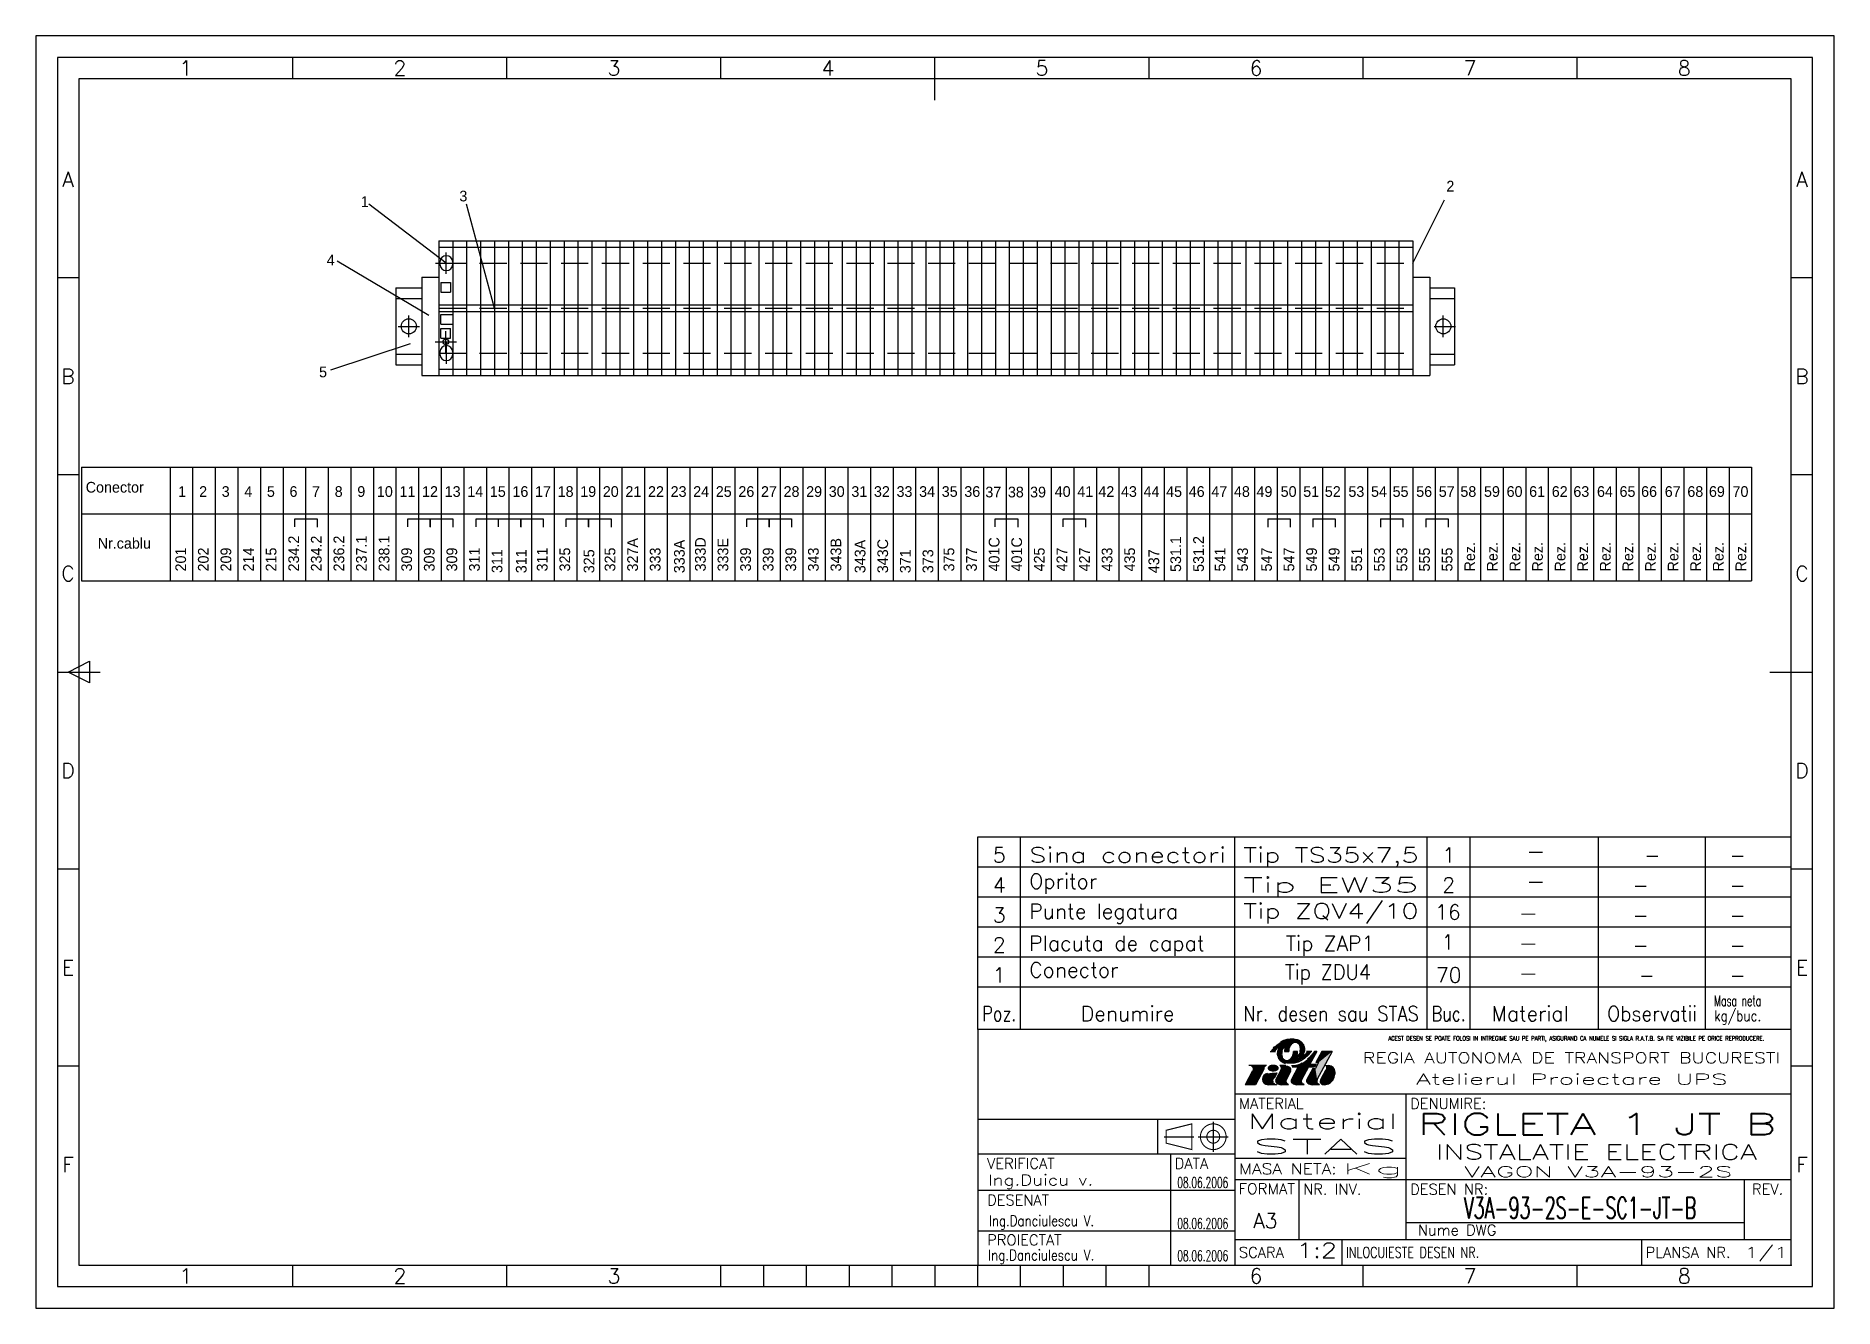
# Model space of a CAD drawing. Header units: millimetres. Extents: x 56 to 476, y 12 to 309.
import ezdxf
from ezdxf.enums import TextEntityAlignment as Align

# ---------------------------------------------------------------- set-up
doc = ezdxf.new("R2010")
doc.units = ezdxf.units.MM
doc.linetypes.add('DASHED2', pattern=[9.525, 6.35, -3.175])
doc.layers.add('LIN_GR', color=3, linetype='Continuous')
doc.layers.add('LIN_SUB', color=7, linetype='Continuous')
doc.styles.add('ISO', font='SIMPLEX.SHX')
doc.styles.add('ISOCP', font='SIMPLEX.SHX')
doc.styles.add('ROMANC', font='romanc')

msp = doc.modelspace()

# ---------------------------------------------------------------- texts
at = {"color": 50}
for s, style, p in [('1', 'ISOCP', (91.09, 301.16)), ('2', 'ISO', (141.09, 301.16)), ('3', 'ISO', (191.09, 301.16)), ('4', 'ISO', (241.09, 301.16)), ('5', 'ISO', (291.09, 301.16)), ('6', 'ISO', (341.09, 301.16)), ('7', 'ISO', (391.09, 301.16)), ('8', 'ISO', (441.09, 301.16)), ('A', 'ISO', (63.59, 275.16)), ('A', 'ISO', (468.59, 275.16)), ('B', 'ISO', (63.59, 229.16)), ('B', 'ISO', (468.59, 229.16)), ('C', 'ISO', (63.59, 183.16)), ('C', 'ISO', (468.59, 183.16)), ('D', 'ISO', (63.59, 137.16)), ('D', 'ISO', (468.59, 137.16)), ('E', 'ISO', (63.59, 91.16)), ('E', 'ISO', (468.59, 91.16)), ('F', 'ISO', (63.59, 45.16)), ('F', 'ISO', (468.59, 45.16)), ('1', 'ISOCP', (91.09, 19.16)), ('2', 'ISO', (141.09, 19.16)), ('3', 'ISO', (191.09, 19.16)), ('6', 'ISO', (341.09, 19.16)), ('7', 'ISO', (391.09, 19.16)), ('8', 'ISO', (441.09, 19.16))]:
    msp.add_text(s, height=3.5, dxfattribs=dict(at, style=style)).set_placement(p, align=Align.MIDDLE)
at = {"color": 1}
for s, p in [('2', (385.54, 272.35)), ('1', (131.97, 268.73)), ('3', (154.99, 270.04)), ('4', (124.01, 255.09)), ('5', (122.22, 228.97))]:
    msp.add_text(s, height=2.5, dxfattribs=at).set_placement(p)
at = {"color": 2}
for s, p in [('Conector', (67.72, 202.05)), ('1', (89.32, 201.05)), ('2', (94.21, 201.05)), ('3', (99.48, 201.05)), ('4', (104.76, 201.05)), ('5', (110.04, 201.05)), ('6', (115.32, 201.05)), ('7', (120.59, 201.05)), ('8', (125.87, 201.05)), ('9', (131.15, 201.05)), ('10', (135.73, 201.05)), ('11', (141.01, 201.05)), ('12', (146.28, 201.05)), ('13', (151.56, 201.05)), ('14', (156.84, 201.05)), ('15', (162.12, 201.05)), ('16', (167.39, 201.05)), ('17', (172.67, 201.05)), ('18', (177.95, 201.05)), ('19', (183.23, 201.05)), ('20', (188.5, 201.05)), ('21', (193.78, 201.05)), ('22', (199.06, 201.05)), ('23', (204.34, 201.05)), ('24', (209.61, 201.05)), ('25', (214.89, 201.05)), ('26', (220.17, 201.05)), ('27', (225.45, 201.05)), ('28', (230.72, 201.05)), ('29', (236, 201.05)), ('30', (241.28, 201.05)), ('31', (246.56, 201.05)), ('32', (251.83, 201.05)), ('33', (257.11, 201.05)), ('34', (262.39, 201.05)), ('35', (267.67, 201.05)), ('36', (272.94, 201.05)), ('37', (277.85, 200.93)), ('38', (283.12, 200.93)), ('39', (288.3, 200.93)), ('40', (294.05, 201.05)), ('41', (299.33, 201.05)), ('42', (304.25, 201.05)), ('43', (309.53, 201.05)), ('44', (314.81, 201.05)), ('45', (320.08, 201.05)), ('46', (325.36, 201.05)), ('47', (330.64, 201.05)), ('48', (335.92, 201.05)), ('49', (341.19, 201.05)), ('50', (346.83, 201.05)), ('51', (352.11, 201.05)), ('52', (357.15, 201.05)), ('53', (362.66, 201.05)), ('54', (367.94, 201.05)), ('55', (372.98, 201.05)), ('56', (378.5, 201.05)), ('57', (383.77, 201.05)), ('58', (388.81, 201.05)), ('59', (394.33, 201.05)), ('60', (399.61, 201.05)), ('61', (404.88, 201.05)), ('62', (410.16, 201.05)), ('63', (415.2, 201.05)), ('64', (420.72, 201.05)), ('65', (425.99, 201.05)), ('66', (431.03, 201.05)), ('67', (436.55, 201.05)), ('68', (441.83, 201.05)), ('69', (446.87, 201.05)), ('70', (452.38, 201.05)), ('Nr.cablu', (70.51, 188.97))]:
    msp.add_text(s, height=2.5, dxfattribs=at).set_placement(p)
for s, p in [('201', (91.15, 183.64)), ('202', (96.43, 183.64)), ('209', (101.71, 183.64)), ('214', (106.99, 183.64)), ('215', (112.26, 183.64)), ('234.2', (117.54, 183.64)), ('234.2', (122.82, 183.64)), ('236.2', (128.1, 183.64)), ('237.1', (133.37, 183.64)), ('238.1', (138.65, 183.64)), ('309', (143.93, 183.64)), ('309', (149.21, 183.64)), ('309', (154.48, 183.64)), ('311', (159.76, 183.64)), ('311', (175.59, 183.64)), ('325', (180.87, 183.64)), ('325', (191.43, 183.64)), ('327A', (196.7, 183.64)), ('333', (201.98, 183.64)), ('333A', (207.63, 183.23)), ('333D', (212.54, 183.64)), ('333E', (217.81, 183.64)), ('339', (223.09, 183.64)), ('339', (228.37, 183.64)), ('339', (233.65, 183.64)), ('343', (238.93, 183.64)), ('343B', (244.2, 183.64)), ('343A', (249.85, 183.23)), ('343C', (255.13, 183.23)), ('375', (270.59, 183.64)), ('377', (275.87, 183.64)), ('401C', (281.15, 183.64)), ('401C', (286.42, 183.64)), ('425', (291.7, 183.64)), ('427', (296.98, 183.64)), ('427', (302.26, 183.64)), ('433', (307.53, 183.64)), ('435', (312.81, 183.64)), ('531.1', (323.57, 183.52)), ('531.2', (328.9, 183.53)), ('541', (333.92, 183.64)), ('543', (339.2, 183.64)), ('547', (344.78, 183.64)), ('547', (350.02, 183.64)), ('549', (355.3, 183.64)), ('549', (360.57, 183.64)), ('551', (365.85, 183.64)), ('553', (371.13, 183.64)), ('553', (376.41, 183.64)), ('555', (381.68, 183.64)), ('555', (386.96, 183.64)), ('Rez.', (392.24, 183.64)), ('Rez.', (397.52, 183.64)), ('Rez.', (402.79, 183.64)), ('Rez.', (408.07, 183.64)), ('Rez.', (413.35, 183.64)), ('Rez.', (418.63, 183.64)), ('Rez.', (423.9, 183.64)), ('Rez.', (429.18, 183.64)), ('Rez.', (434.46, 183.64)), ('Rez.', (439.74, 183.64)), ('Rez.', (445.01, 183.64)), ('Rez.', (450.29, 183.64)), ('Rez.', (455.57, 183.64)), ('311', (165.04, 183.27)), ('311', (170.69, 183.23)), ('325', (186.52, 183.23)), ('371', (260.41, 183.23)), ('373', (265.69, 183.23)), ('437', (318.46, 183.23))]:
    msp.add_text(s, height=2.5, rotation=90, dxfattribs=at).set_placement(p)
at = {"layer": 'LIN_GR', "color": 3, "style": 'ISOCP'}
for s, p in [('5', (281.09, 115.66)), ('4', (281.09, 108.66)), ('3', (281.09, 101.66)), ('2', (281.09, 94.66)), ('1', (281.09, 87.66))]:
    msp.add_text(s, height=3.5, dxfattribs=at).set_placement(p, align=Align.CENTER)
at = {"layer": 'LIN_SUB', "color": 2, "style": 'ISOCP'}
for s, height, width, p, p2 in [('Sina conectori', 3.5, 1.226667, (288.09, 115.66), (334.09, 115.66)), ('Tip TS35x7,5', 3.5, 1.211823, (338.09, 115.66), (379.09, 115.66)), ('   -   ', 3.5, 0.942857, (395.09, 116.56), (417.09, 116.56)), ('Tip EW35', 3.5, 1.744681, (338.09, 108.66), (379.09, 108.66)), ('   -   ', 3.5, 0.942857, (395.09, 109.56), (417.09, 109.56)), ('Tip ZQV4/10', 3.5, 1.242424, (338.09, 102.61), (379.09, 102.61)), ('   -   ', 2.5, 1.32, (393.31, 102.52), (415.31, 102.52)), ('   -   ', 2.5, 1.32, (393.31, 95.52), (415.31, 95.52)), ('   -   ', 2.5, 1.32, (393.31, 88.52), (415.31, 88.52)), ('Masa neta', 2.5, 0.573913, (448.09, 82.16), (459.09, 82.16)), ('Poz.', 3.5, 0.813559, (277.09, 78.66), (285.09, 78.66)), ('Nr. desen sau STAS', 3.5, 0.763975, (338.09, 78.66), (379.09, 78.66)), ('Buc.', 3.5, 0.8, (382.09, 78.66), (390.09, 78.66)), ('Material', 3.5, 0.93913, (396.09, 78.66), (414.09, 78.66)), ('Observatii', 3.5, 0.851351, (423.09, 78.66), (444.09, 78.66)), ('kg/buc.', 2.5, 0.796552, (448.09, 78.66), (459.09, 78.66))]:
    msp.add_text(s, height=height, dxfattribs=dict(at, width=width)).set_placement(p, p2, align=Align.FIT)
for s, p in [('1', (386.09, 115.66)), ('2', (386.09, 108.66)), ('16', (385.9, 102.35)), ('1', (385.9, 95.35)), ('70', (386.09, 87.66)), ('Denumire', (311.09, 78.66))]:
    msp.add_text(s, height=3.5, dxfattribs=at).set_placement(p, align=Align.CENTER)
at = {"layer": 'LIN_SUB', "color": 2, "style": 'ISOCP', "width": 0.942857}
for s, p in [('-', (431.8, 115.66)), ('  -', (424.58, 108.66)), ('  -', (424.58, 101.66)), ('  -', (424.58, 94.66)), ('Tip ZDU4', (347.84, 88.37))]:
    msp.add_text(s, height=3.5, dxfattribs=at).set_placement(p)
for p in [(453.59, 115.66), (453.59, 108.66), (453.59, 101.66), (453.59, 94.66), (432.37, 87.66), (453.59, 87.66)]:
    msp.add_text('-', height=3.5, dxfattribs=at).set_placement(p, align=Align.CENTER)
at = {"layer": 'LIN_SUB', "color": 2, "style": 'ISOCP'}
for s, p in [('Opritor', (288.09, 109.57)), ('Punte legatura', (288.09, 102.57)), ('Conector', (288.09, 88.87))]:
    msp.add_text(s, height=3.5, dxfattribs=at).set_placement(p)
at = {"layer": 'LIN_SUB', "color": 50, "style": 'ISOCP', "width": 0.891304}
msp.add_text('Placuta de capat', height=3.5, dxfattribs=at).set_placement((288.06, 95.07), (329.06, 95.07), align=Align.FIT)
at = {"layer": 'LIN_SUB', "color": 50, "style": 'ISOCP'}
msp.add_text('Tip ZAP1', height=3.5, dxfattribs=at).set_placement((348.02, 95.07))

# ---------------------------------------------------------------- blocks, each defined once
blk = doc.blocks.new('ind3_12')
at = {"color": 70}
for p, q in [((0, 55), (-190, 55)), ((-190, 55), (-190, 0)), ((-130, 55), (-130, 0)), ((-130, 40), (0, 40)), ((-190, 26), (-130, 26))]:
    blk.add_line(p, q, dxfattribs=at)
at = {"color": 40}
for p, q in [((-122.56, 46.63), (-126.68, 46.63)), ((-121.71, 49.9), (-120.46, 49.9)), ((-118.05, 46.63), (-119.46, 46.63)), ((-118.34, 49.9), (-117.36, 49.9)), ((-115.18, 46.28), (-116.74, 43.36)), ((-116.7, 46.63), (-116.29, 46.65)), ((-116.6, 46.28), (-115.18, 46.28)), ((-115.31, 49.9), (-116.29, 49.9)), ((-116.29, 46.65), (-115.69, 46.73)), ((-115.69, 46.73), (-115.27, 46.82)), ((-115.27, 46.82), (-114.78, 46.97)), ((-114.78, 46.97), (-114.27, 47.24)), ((-112.77, 46.28), (-114.38, 43.26)), ((-111.94, 49.9), (-113.19, 49.9)), ((-112.95, 48.16), (-112.68, 48.4)), ((-112.77, 46.28), (-111.36, 46.28)), ((-112.68, 48.4), (-112.61, 48.47)), ((-110.84, 49.9), (-112.41, 46.97)), ((-112.41, 46.97), (-110.99, 46.97)), ((-110.84, 49.9), (-111.36, 49.9)), ((-110.99, 46.97), (-111.36, 46.28)), ((-110.41, 47.32), (-111.15, 45.93)), ((-109.64, 49.9), (-111.01, 47.32)), ((-111.01, 47.32), (-110.41, 47.32)), ((-107.23, 49.9), (-110.77, 43.26)), ((-107.23, 49.9), (-109.64, 49.9)), ((-108.78, 46.63), (-108.09, 46.63)), ((-125.82, 45.38), (-127.54, 42.15)), ((-125.13, 42.15), (-127.54, 42.15)), ((-123.11, 45.94), (-125.13, 42.15)), ((-120.23, 42.15), (-122.21, 42.15)), ((-120.12, 44.91), (-120.81, 43.6)), ((-119.12, 45.67), (-120.36, 43.36)), ((-117.39, 42.15), (-119.15, 42.15)), ((-116.85, 45.42), (-118, 43.26)), ((-117.39, 42.15), (-117.72, 42.33)), ((-113.77, 42.15), (-115.53, 42.15)), ((-113.77, 42.15), (-114.1, 42.33)), ((-111.75, 45.93), (-113.13, 43.36)), ((-110.16, 42.15), (-111.92, 42.15)), ((-111.75, 45.93), (-111.15, 45.93)), ((-110.16, 42.15), (-110.49, 42.33)), ((-108.74, 45.59), (-109.99, 43.26))]:
    blk.add_line(p, q, dxfattribs=at)
at = {"color": 240}
for p, q in [((-90, 40), (-90, 6)), ((-130, 34), (-190, 34)), ((-148, 34), (-148, 26)), ((-146.5, 30), (-139.5, 30)), ((-138.5, 30), (-131.5, 30)), ((-135, 33.5), (-135, 26.5)), ((-145, 26), (-145, 0)), ((-130, 25), (-90, 25)), ((-190, 17.5), (-130, 17.5)), ((-130, 20), (0, 20)), ((-115, 20), (-115, 6)), ((-11, 20), (-11, 6)), ((-90, 10), (-11, 10)), ((-190, 8), (-130, 8)), ((-130, 6), (0, 6)), ((-105, 6), (-105, 0)), ((-35, 6), (-35, 0))]:
    blk.add_line(p, q, dxfattribs=at)
at = {"color": 40}
for points in [[(-114.74, 49.9, 0.04888), (-114.64, 50.37, 0.067418), (-114.64, 50.71, 0.012512), (-114.71, 51.12, 0.046313), (-114.74, 51.23, 0.02866), (-114.83, 51.43, 0.04799), (-114.9, 51.53, 0.027533), (-115.01, 51.65, 0.02878), (-115.12, 51.74, 0.020408), (-115.27, 51.85, 0.028785), (-115.38, 51.91, 0.02307), (-115.48, 51.96, 0.025276), (-115.58, 51.99, 0.029587), (-115.69, 52.01, 0.0261), (-115.8, 52.02, 0.034106), (-115.93, 52.02, 0.03305), (-116.05, 52, 0.031407), (-116.17, 51.97, 0.027201), (-116.3, 51.91, 0.027571), (-116.45, 51.82, 0.032433), (-116.58, 51.73, 0.017982), (-116.7, 51.62, 0.025528), (-116.79, 51.53, 0.009898), (-116.89, 51.41, 0.014131), (-116.96, 51.31, 0.005952), (-117.02, 51.22, 0.007874), (-117.06, 51.15, 0.013516), (-117.13, 51.03, 0.012262), (-117.2, 50.9, 0.010996), (-117.25, 50.78, 0.020912), (-117.28, 50.71, 0.006638), (-117.28, 50.69, 0.003922), (-117.3, 50.64, 0.014081), (-117.33, 50.52, 0.011261), (-117.36, 50.37, 0.018498), (-117.36, 50.34, 0.00311), (-117.38, 50.18, 0.039527), (-117.38, 50.07, 0.0256), (-117.36, 49.9)], [(-113.68, 49.9, 0.047001), (-113.61, 50.39, 0.072657), (-113.64, 50.71, 0.024176), (-113.81, 51.3, 0.05712), (-113.92, 51.53, 0.02409), (-114.05, 51.71, 0.014395), (-114.28, 51.99, 0.046768), (-114.45, 52.15, 0.031027), (-114.74, 52.35)], [(-119.97, 49.9, 0.047001), (-120.05, 49.4, 0.072657), (-120.01, 49.08, 0.024176), (-119.84, 48.49, 0.05712), (-119.73, 48.26, 0.02409), (-119.6, 48.09, 0.014395), (-119.38, 47.81, 0.046768), (-119.2, 47.65, 0.031027), (-118.91, 47.44)], [(-118.91, 49.9, 0.04888), (-119.02, 49.43, 0.067418), (-119.01, 49.08, 0.012512), (-118.94, 48.67, 0.046313), (-118.91, 48.56, 0.02866), (-118.82, 48.37, 0.04799), (-118.75, 48.26, 0.027533), (-118.64, 48.15, 0.02878), (-118.53, 48.05, 0.020408), (-118.39, 47.95, 0.028785), (-118.28, 47.88, 0.02307), (-118.17, 47.84, 0.025276), (-118.07, 47.8, 0.029587), (-117.97, 47.78, 0.0261), (-117.85, 47.77, 0.034106), (-117.73, 47.77, 0.03305), (-117.6, 47.79, 0.031407), (-117.48, 47.83, 0.027201), (-117.36, 47.88, 0.027571), (-117.2, 47.97, 0.032433), (-117.07, 48.06, 0.017982), (-116.95, 48.18, 0.025528), (-116.87, 48.26, 0.009898), (-116.76, 48.39, 0.014131), (-116.7, 48.48, 0.005952), (-116.63, 48.57, 0.007874), (-116.59, 48.64, 0.013516), (-116.52, 48.76, 0.012262), (-116.45, 48.9, 0.010996), (-116.4, 49.02, 0.020912), (-116.38, 49.08, 0.006638), (-116.37, 49.11, 0.003922), (-116.35, 49.16, 0.014081), (-116.32, 49.28, 0.011261), (-116.29, 49.42, 0.018498), (-116.29, 49.45, 0.00311), (-116.27, 49.61, 0.039527), (-116.27, 49.73, 0.0256), (-116.29, 49.9)]]:
    blk.add_lwpolyline(points, format="xyb", dxfattribs=at)
at = {"color": 40, "flags": 128}
blk.add_lwpolyline([(-108.71, 42.18, 0.07519), (-108.1, 42.37, 0.103495), (-107.27, 43.01, 0.091904), (-106.74, 43.94, 0.085107), (-106.54, 45.08, 0.085107)], format="xyb", dxfattribs=at)
at = {"color": 240, "const_width": 0.25}
blk.add_lwpolyline([(-146, 31.5), (-140, 33), (-140, 27), (-146, 28.5)], close=True, dxfattribs=at)
blk.add_lwpolyline([(-135, 33, 1), (-135, 27, 1), (-135, 33, 1)], format="xyb", dxfattribs=at)
blk.add_lwpolyline([(-135, 31.5, 1), (-135, 28.5, 1)], format="xyb", close=True, dxfattribs=at)
at = {"color": 40}
for centre, radius, start, end in [((-96.55, 26.7), 34.29, 134.6817, 135.4865), ((-117.71, 49.53), 2.3, 144.0002, 170.76), ((-117.8, 49.83), 2.74, 113.911, 122.24), ((-115.81, 45.34), 7.65, 108.9325, 113.911), ((-115.07, 49.86), 3.27, 161.7905, 179.2848), ((-117.59, 50.52), 2.17, 96.8211, 108.9325), ((-116.41, 40.67), 12.1, 91.6964, 96.8211), ((-116.61, 47.25), 5.51, 78.6042, 91.6964), ((-116, 50.28), 2.42, 58.8019, 78.6042), ((-119.73, 46), 0.689, 331.9275, 66.4849), ((-117.66, 49.52), 2.42, 238.8019, 258.6042), ((-118.58, 49.94), 3.27, 341.7905, 359.2848), ((-115.94, 50.27), 2.3, 324.0002, 350.76), ((-145.94, 81.79), 47.13, 315, 315.973), ((-113.12, 49.86), 0.893, 316.8981, 318.6566), ((-115.09, 51.98), 4.23, 315.973, 321.3402), ((-122.28, 57.73), 13.43, 321.3402, 324.353), ((-108.09, 45.08), 1.55, 0, 90), ((-122.21, 43.44), 1.29, 94.5979, 270), ((-177.94, 750.15), 707.62, 274.50891, 274.68697), ((-120.23, 42.84), 0.689, 201.8729, 270), ((-119.75, 43.03), 0.689, 151.9275, 234.4615), ((-119.15, 43.87), 1.72, 234.4615, 270), ((-117.39, 42.94), 0.689, 151.9275, 241.9275), ((-116.14, 43.03), 0.689, 151.9275, 234.4615), ((-115.53, 43.87), 1.72, 234.4615, 270), ((-113.78, 42.94), 0.689, 151.9275, 241.9275), ((-112.52, 43.03), 0.689, 151.9275, 234.4615), ((-111.92, 43.87), 1.72, 234.4615, 270), ((-110.16, 42.94), 0.689, 151.9275, 241.9275), ((-109.38, 42.94), 0.689, 151.9275, 242.7821), ((-108.99, 43.7), 1.55, 242.7821, 280.2311)]:
    blk.add_arc(centre, radius, start, end, dxfattribs=at)
blk.add_point((0, 0))
for points in [[(-121.71, 49.9), (-120.46, 49.9), (-121.21, 50.52), (-120.18, 50.33)], [(-121.21, 50.52), (-120.18, 50.33), (-120.72, 51.03), (-119.93, 50.59)], [(-120.72, 51.03), (-119.93, 50.59), (-120.22, 51.49), (-119.57, 50.88)], [(-120.22, 51.49), (-119.57, 50.88), (-119.6, 51.93), (-118.18, 50.88)], [(-119.84, 50.38), (-118.6, 50.45), (-119.97, 49.9), (-118.91, 49.9)], [(-119.57, 50.88), (-118.18, 50.88), (-119.84, 50.38), (-118.6, 50.45)], [(-119.6, 51.93), (-118.18, 50.88), (-118.87, 52.35), (-118.18, 50.88)], [(-118.87, 52.35), (-118.18, 50.88), (-118.21, 52.6), (-118.18, 50.88)], [(-117.31, 50.61), (-118.27, 50.54), (-117.37, 50.27), (-118.32, 50.22)], [(-117.09, 51.1), (-118.18, 50.88), (-117.31, 50.61), (-118.27, 50.54)], [(-118.21, 52.6), (-118.18, 50.88), (-117.81, 52.68), (-118.18, 50.88)], [(-116.87, 52.76), (-118.18, 50.88), (-116.31, 52.75), (-118.18, 50.88)], [(-117.81, 52.68), (-118.18, 50.88), (-116.87, 52.76), (-118.18, 50.88)], [(-116.08, 51.99), (-116.31, 52.75), (-116.62, 51.7), (-118.18, 50.88)], [(-116.62, 51.7), (-118.18, 50.88), (-117.09, 51.1), (-118.18, 50.88)], [(-115.84, 51.99), (-116.08, 51.99), (-116.32, 51.86)], [(-116.31, 52.75), (-115.41, 52.63), (-115.84, 52.71)], [(-115.54, 51.98), (-115.41, 52.63), (-116.08, 51.99), (-116.31, 52.75)], [(-115.84, 51.99), (-115.54, 51.98), (-115.91, 51.97), (-115.51, 51.96)], [(-115.73, 51.96), (-115.33, 51.85), (-115.51, 51.96)], [(-115.09, 51.72), (-114.87, 52.42), (-115.54, 51.98), (-115.41, 52.63)], [(-115.41, 52.63), (-114.87, 52.42), (-115.11, 52.53)], [(-114.87, 51.48), (-114.18, 51.87), (-115.09, 51.72), (-114.87, 52.42)], [(-114.87, 52.42), (-114.18, 51.87), (-114.48, 52.17)], [(-114.68, 50.99), (-113.86, 51.41), (-114.87, 51.48), (-114.18, 51.87)], [(-114.63, 50.55), (-113.67, 50.85), (-114.68, 50.99), (-113.86, 51.41)], [(-114.65, 50.25), (-113.62, 50.26), (-114.63, 50.55), (-113.67, 50.85)], [(-113.67, 50.85), (-113.62, 50.26), (-113.61, 50.56)], [(-126.68, 46.63), (-122.56, 46.63), (-126.26, 46.53), (-122.84, 46.34)], [(-126.26, 46.53), (-122.84, 46.34), (-125.96, 46.29), (-123.05, 46.05)], [(-123.05, 46.05), (-125.96, 46.29), (-123.11, 45.94), (-125.77, 45.87)], [(-122.2, 46.34), (-122.22, 45.73), (-122.28, 46.18), (-122.28, 45.84)], [(-122.07, 46.5), (-122.04, 45.53), (-122.2, 46.34), (-122.22, 45.73)], [(-121.94, 46.59), (-121.9, 45.43), (-122.07, 46.5), (-122.04, 45.53)], [(-121.78, 46.68), (-121.71, 45.34), (-121.94, 46.59), (-121.9, 45.43)], [(-121.62, 46.75), (-121.56, 45.28), (-121.78, 46.68), (-121.71, 45.34)], [(-121.46, 46.79), (-121.43, 45.25), (-121.62, 46.75), (-121.56, 45.28)], [(-121.33, 46.82), (-121.31, 45.23), (-121.46, 46.79), (-121.43, 45.25)], [(-121.21, 46.83), (-121.2, 45.22), (-121.33, 46.82), (-121.31, 45.23)], [(-121.21, 46.83), (-121.1, 46.84), (-121.09, 45.21)], [(-121.09, 45.21), (-120.9, 45.21), (-121.21, 46.83), (-121.2, 45.22)], [(-121.1, 46.84), (-120.91, 46.84), (-121.09, 45.21), (-120.9, 45.21)], [(-120.9, 45.21), (-120.91, 46.84), (-120.81, 45.22), (-120.81, 46.83)], [(-120.81, 45.22), (-120.81, 46.83), (-120.68, 45.23), (-120.69, 46.82)], [(-120.68, 45.23), (-120.69, 46.82), (-120.56, 45.25), (-120.55, 46.79)], [(-120.56, 45.25), (-120.55, 46.79), (-120.42, 45.29), (-120.43, 46.76)], [(-120.42, 45.29), (-120.43, 46.76), (-120.27, 45.34), (-120.27, 46.7)], [(-120.27, 45.34), (-120.27, 46.7), (-120.14, 45.41), (-120.13, 46.63)], [(-120.14, 45.41), (-120.13, 46.63), (-119.97, 45.52), (-119.99, 46.54)], [(-119.97, 49.9), (-118.91, 49.9), (-120.05, 49.4), (-119, 49.53)], [(-120.05, 49.4), (-119, 49.53), (-119.94, 48.79), (-119, 49.02)], [(-120.05, 49.4), (-119.94, 48.79), (-120.04, 49.24)], [(-120.04, 49.24), (-119.94, 48.79), (-120.03, 49.13)], [(-119.97, 45.52), (-119.99, 46.54), (-119.84, 45.65), (-119.88, 46.44)], [(-119.94, 48.79), (-119, 49.02), (-119.72, 48.25), (-118.92, 48.6)], [(-119.84, 45.65), (-119.88, 46.44), (-119.74, 45.8), (-119.77, 46.3)], [(-119.74, 45.8), (-119.77, 46.3), (-119.71, 45.9), (-119.72, 46.2)], [(-119.72, 48.25), (-118.92, 48.6), (-119.33, 47.76), (-118.75, 48.27)], [(-119.72, 46.2), (-119.71, 45.9), (-119.7, 46.13), (-119.69, 46.02)], [(-119.46, 46.63), (-118.05, 46.63), (-119.08, 46.21), (-117.05, 46.31)], [(-119.33, 47.76), (-118.75, 48.27), (-118.77, 47.37), (-118.43, 47.98)], [(-119.25, 46.4), (-119.09, 46.04), (-119.08, 46.21)], [(-119.08, 46.21), (-117.05, 46.31), (-119.12, 45.67), (-116.78, 45.9)], [(-118.77, 47.37), (-118.43, 47.98), (-118.32, 47.19), (-118.12, 47.82)], [(-117.37, 50.27), (-118.32, 50.22), (-117.36, 49.9), (-118.34, 49.9)], [(-118.32, 47.19), (-118.12, 47.82), (-117.71, 47.07), (-117.72, 47.77)], [(-118.05, 46.63), (-117.05, 46.31), (-117.7, 46.59), (-117.41, 46.5)], [(-117.71, 47.07), (-117.72, 47.77), (-117.14, 47.03), (-117.33, 47.9)], [(-117.14, 47.03), (-117.33, 47.9), (-116.45, 47.06), (-117.04, 48.09)], [(-117.05, 46.31), (-116.78, 45.9), (-116.88, 46.12)], [(-116.45, 47.06), (-117.04, 48.09), (-115.94, 47.1), (-116.74, 48.42)], [(-116.7, 48.48), (-115.12, 47.31), (-116.74, 48.42)], [(-116.7, 48.48), (-116.7, 48.48), (-116.74, 48.42)], [(-115.94, 47.1), (-116.74, 48.42), (-115.12, 47.31), (-116.74, 48.42)], [(-115.18, 46.28), (-112.77, 46.28), (-116.74, 43.36), (-114.38, 43.26)], [(-116.45, 48.9), (-115.12, 47.31), (-116.7, 48.48)], [(-116.22, 46.66), (-116.7, 46.63), (-116.6, 46.28)], [(-116.6, 46.28), (-111.36, 46.28), (-116.22, 46.66), (-112.41, 46.97)], [(-116.4, 49.03), (-115.48, 48.92), (-116.45, 48.9), (-115.12, 47.31)], [(-116.29, 49.44), (-115.35, 49.44), (-116.4, 49.03), (-115.48, 48.92)], [(-116.29, 49.9), (-115.31, 49.9), (-116.29, 49.44), (-115.35, 49.44)], [(-116.22, 46.66), (-115.25, 46.82), (-115, 46.76)], [(-115.48, 48.92), (-114.09, 48.92), (-115.01, 49.4), (-113.85, 49.33)], [(-115.48, 48.92), (-114.59, 48.13), (-115.12, 47.31)], [(-115.48, 48.92), (-114.09, 48.92), (-114.18, 47.78), (-115.12, 47.31)], [(-115.25, 46.82), (-114.79, 46.97), (-115, 46.76)], [(-115.01, 49.4), (-113.85, 49.33), (-114.75, 49.87), (-113.72, 49.72)], [(-115, 46.76), (-115, 46.76), (-114.79, 46.97), (-114.45, 46.8)], [(-114.35, 47.19), (-112.41, 46.97), (-114.79, 46.97), (-114.45, 46.8)], [(-114.75, 49.87), (-113.72, 49.72), (-114.65, 50.25), (-113.62, 50.26)], [(-114.09, 48.92), (-114.18, 47.78), (-114.59, 48.13)], [(-113.9, 47.46), (-112.41, 46.97), (-114.35, 47.19), (-112.41, 46.97)], [(-114.09, 48.92), (-113.61, 48.17), (-114.18, 47.78)], [(-113.69, 49.23), (-112.95, 48.75), (-114.09, 48.92), (-113.61, 48.17)], [(-113.49, 47.75), (-113.9, 47.46), (-112.41, 46.97)], [(-113.4, 49.55), (-112.44, 49.28), (-113.69, 49.23), (-112.95, 48.75)], [(-113.03, 48.1), (-112.41, 46.97), (-113.49, 47.75), (-112.41, 46.97)], [(-113.19, 49.9), (-111.94, 49.9), (-113.4, 49.55), (-112.44, 49.28)], [(-112.65, 48.42), (-112.41, 46.97), (-113.03, 48.1), (-112.41, 46.97)], [(-112.22, 48.86), (-112.41, 46.97), (-112.65, 48.42), (-112.41, 46.97)], [(-111.36, 49.9), (-110.84, 49.9), (-111.76, 49.37), (-112.41, 46.97)], [(-111.76, 49.37), (-112.41, 46.97), (-112.22, 48.86), (-112.41, 46.97)], [(-112.41, 46.97), (-110.99, 46.97), (-111.36, 46.28)], [(-110.41, 47.32), (-107.23, 49.9), (-111.15, 45.93), (-110.73, 43.34)], [(-109.64, 49.9), (-107.23, 49.9), (-111.01, 47.32), (-110.41, 47.32)], [(-108.78, 46.63), (-108.43, 46.63), (-108.69, 46.43), (-108.49, 46.44)], [(-108.74, 45.59), (-108.09, 46.63), (-108.66, 45.8)], [(-108.74, 45.59), (-106.98, 46.16), (-108.09, 46.63)], [(-108.69, 46.43), (-108.49, 46.44), (-108.64, 46.23), (-108.56, 46.21)], [(-108.43, 46.63), (-108.63, 46.02), (-108.09, 46.63), (-108.66, 45.8)], [(-108.66, 45.8), (-108.66, 45.8), (-108.43, 46.63), (-108.63, 46.02)], [(-108.64, 46.23), (-108.56, 46.21), (-108.63, 46.02)], [(-108.09, 46.63), (-106.98, 46.16), (-107.61, 46.55), (-107.23, 46.37)], [(-125.82, 45.38), (-123.11, 45.94), (-127.54, 42.15), (-125.13, 42.15)], [(-125.76, 45.63), (-123.11, 45.94), (-125.82, 45.38)], [(-125.77, 45.87), (-123.11, 45.94), (-125.76, 45.63), (-123.11, 45.94)], [(-123.17, 44.3), (-120.81, 43.6), (-123.49, 43.38), (-120.95, 43.16)], [(-123.17, 44.3), (-123.49, 43.38), (-123.29, 44.14), (-123.45, 43.79)], [(-123.49, 43.38), (-120.95, 43.16), (-123.49, 43.38), (-120.87, 42.58)], [(-123.49, 43.38), (-123.1, 42.51), (-123.42, 43), (-123.25, 42.69)], [(-123.49, 43.38), (-120.87, 42.58), (-123.1, 42.51), (-120.62, 42.27)], [(-122.31, 44.73), (-120.12, 44.91), (-123.17, 44.3), (-120.81, 43.6)], [(-122.31, 44.73), (-123.17, 44.3), (-122.7, 44.64), (-123.04, 44.43)], [(-123.1, 42.51), (-122.21, 42.15), (-122.93, 42.37), (-122.61, 42.22)], [(-123.1, 42.51), (-120.62, 42.27), (-122.21, 42.15), (-120.23, 42.15)], [(-122.28, 46.18), (-122.28, 45.84), (-122.31, 46.03)], [(-120.42, 42.88), (-120.36, 43.36), (-120.43, 43.1)], [(-120.36, 43.36), (-116.85, 45.42), (-120.42, 42.88), (-118, 43.26)], [(-120.42, 42.88), (-118, 43.26), (-120.15, 42.47), (-118.06, 42.75)], [(-120.15, 42.47), (-120.42, 42.88), (-120.32, 42.64)], [(-119.12, 45.67), (-116.78, 45.9), (-120.36, 43.36), (-116.85, 45.42)], [(-120.15, 42.47), (-118.06, 42.75), (-119.15, 42.15), (-117.72, 42.33)], [(-119.15, 42.15), (-120.15, 42.47), (-119.72, 42.25)], [(-119.15, 42.15), (-117.72, 42.33), (-117.39, 42.15)], [(-118.02, 43.03), (-117.9, 42.55), (-118.06, 42.75)], [(-116.78, 45.9), (-116.85, 45.42), (-116.77, 45.67)], [(-116.74, 43.36), (-116.81, 42.88), (-116.82, 43.14)], [(-116.74, 43.36), (-114.38, 43.26), (-116.81, 42.88), (-114.44, 42.75)], [(-116.52, 42.46), (-116.81, 42.88), (-116.71, 42.66)], [(-116.81, 42.88), (-114.44, 42.75), (-116.52, 42.46), (-114.12, 42.34)], [(-115.53, 42.15), (-116.54, 42.47), (-116.1, 42.25)], [(-116.52, 42.46), (-114.12, 42.34), (-115.53, 42.15), (-113.77, 42.15)], [(-114.42, 42.94), (-114.29, 42.55), (-114.44, 42.75)], [(-114.36, 43.31), (-114.4, 43.15), (-114.38, 43.26)], [(-113.13, 43.36), (-113.19, 42.89), (-113.2, 43.13)], [(-113.13, 43.36), (-110.77, 43.26), (-113.19, 42.89)], [(-113.19, 42.89), (-110.77, 43.26), (-110.82, 42.72)], [(-112.92, 42.47), (-113.19, 42.89), (-113.1, 42.66)], [(-113.19, 42.89), (-110.82, 42.72), (-112.92, 42.47)], [(-111.75, 45.93), (-111.15, 45.93), (-113.13, 43.36), (-110.77, 43.26)], [(-112.92, 42.47), (-110.82, 42.72), (-111.92, 42.15)], [(-111.92, 42.15), (-112.92, 42.47), (-112.49, 42.25)], [(-110.82, 42.72), (-111.92, 42.15), (-110.49, 42.33)], [(-110.49, 42.33), (-110.16, 42.15), (-111.92, 42.15)], [(-111.15, 45.93), (-110.77, 43.26), (-110.73, 43.34)], [(-110.8, 42.98), (-110.66, 42.53), (-110.82, 42.72)], [(-110.73, 43.34), (-110.78, 43.14), (-110.77, 43.26)], [(-109.99, 43.26), (-110.04, 42.73), (-110.07, 42.99)], [(-110.04, 42.73), (-109.99, 43.26), (-109.7, 42.32)], [(-109.7, 42.32), (-110.04, 42.73), (-109.91, 42.5)], [(-109.99, 43.26), (-108.74, 45.59), (-106.74, 43.94)], [(-109.99, 43.26), (-107.27, 43.01), (-106.74, 43.94)], [(-109.99, 43.26), (-108.1, 42.37), (-107.27, 43.01)], [(-109.99, 43.26), (-108.71, 42.18), (-108.1, 42.37)], [(-109.99, 43.26), (-109.7, 42.32), (-108.71, 42.18)], [(-108.71, 42.18), (-109.7, 42.32), (-109.23, 42.17)], [(-109.7, 42.32), (-109.7, 42.32), (-108.71, 42.18)], [(-108.74, 45.59), (-106.54, 45.08), (-106.98, 46.16)], [(-108.74, 45.59), (-106.74, 43.94), (-106.54, 45.08)], [(-107.27, 43.01), (-108.1, 42.37), (-107.66, 42.64)], [(-106.74, 43.94), (-107.27, 43.01), (-106.96, 43.45)], [(-106.98, 46.16), (-106.54, 45.08), (-106.83, 45.98), (-106.62, 45.57)], [(-106.54, 45.08), (-106.74, 43.94), (-106.59, 44.51)]]:
    blk.add_solid(points, dxfattribs=at)
at = {"color": 40, "style": 'ISO', "width": 0.77078}
blk.add_text('ACEST DESEN SE POATE FOLOSI IN INTREGIME SAU PE PARTI, ASIGURAND CA NUMELE SI SIGLA R.A.T.B. SA FIE VIZIBILE PE ORICE REPRODUCERE.', height=1, dxfattribs=at).set_placement((-94.13, 52.45), (-6.3, 52.45), align=Align.FIT)
at = {"color": 240}
for s, style, width, p, p2 in [('REGIA AUTONOMA DE TRANSPORT BUCURESTI', 'ROMANC', 1.063101, (-100.04, 47.17), (-2.58, 47.17)), ('Atelierul Proiectare UPS', 'ROMANC', 1.425107, (-87.65, 42.18), (-14.86, 42.18)), ('MASA NETA:', 'ISO', 1.009422, (-129, 21.25), (-106.17, 21.25)), ('FORMAT', 'ISO', 0.917397, (-129.11, 16.61), (-115.89, 16.61)), ('INLOCUIESTE DESEN NR.', 'ISO', 0.687691, (-104, 1.75), (-72.89, 1.75))]:
    blk.add_text(s, height=2.5, dxfattribs=dict(at, style=style, width=width)).set_placement(p, p2, align=Align.FIT)
at = {"color": 240, "style": 'ISO'}
for s, p in [('MATERIAL', (-129, 36.5)), ('DENUMIRE:', (-89, 36.5)), ('VERIFICAT', (-187.81, 22.5)), ('DATA', (-144, 22.5)), ('NR. INV.', (-114, 16.5)), ('DESEN NR:', (-89, 16.5)), ('DESENAT', (-187.81, 13.97)), ('PROIECTAT', (-187.81, 4.66)), ('SCARA', (-129, 1.75)), ('PLANSA NR.', (-34, 1.75))]:
    blk.add_text(s, height=2.5, dxfattribs=at).set_placement(p)
blk.add_text('REV.', height=2.5, dxfattribs=at).set_placement((-5.5, 17.75), align=Align.MIDDLE)
at = {"color": 50, "style": 'ISO'}
for tag, height, width, p, p2 in [('MATERIAL', 3.5, 1.837708, (-127.1, 31.84), (-91.87, 31.84)), ('STAS_MATERIAL', 3.5, 2.784754, (-126.09, 25.95), (-91.75, 25.95)), ('ANSAMBLU', 3.5, 2.48631, (-83.01, 24.67), (-8.01, 24.67)), ('VERIFICAT', 2.5, 0.86708, (-187.61, 18.63), (-163.04, 18.63)), ('DESENAT', 2.5, 1.026691, (-187.39, 9.14), (-162.83, 9.14)), ('SCARA', 3.5, 1.565143, (-115.5, 1.75), (-106.11, 1.75)), ('PROIECTAT', 2.5, 1.037581, (-187.61, 1.12), (-162.78, 1.12))]:
    blk.add_attdef(tag, text='', height=height, dxfattribs=dict(at, width=width)).set_placement(p, p2, align=Align.FIT)
at = {"color": 70, "style": 'ISO'}
for tag, width, p, p2 in [('DENUMIRE_DESEN', 1.844561, (-87.29, 30.44), (-3.41, 30.44)), ('NUMAR_DESEN', 1.112195, (-76.49, 10.87), (-22.2, 10.87))]:
    blk.add_attdef(tag, text='', height=5, dxfattribs=dict(at, width=width)).set_placement(p, p2, align=Align.FIT)
at = {"color": 240, "style": 'ISO'}
for tag, width, p, p2 in [('MASA', 3.701178, (-105.03, 21.25), (-90.49, 21.25)), ('SUBANSAMBLU', 3.628523, (-76.35, 20.58), (-13.71, 20.58)), ('DATA', 0.588678, (-143.42, 18.04), (-131.51, 18.04)), ('DATA', 0.588678, (-143.42, 8.49), (-131.51, 8.49)), ('PLANSA', 1.983142, (-10.91, 1.75), (-0.76, 1.75)), ('DATA', 0.588678, (-143.42, 0.97), (-131.51, 0.97))]:
    blk.add_attdef(tag, text='', height=2.5, dxfattribs=dict(at, width=width)).set_placement(p, p2, align=Align.FIT)
at = {"color": 50, "style": 'ISO'}
blk.add_attdef('FORMAT', text='', height=3.5, dxfattribs=at).set_placement((-122.83, 8.67), align=Align.CENTER)
at = {"color": 240, "style": 'ISO'}
blk.add_attdef('NUME_DWG', (-87.2, 6.95), '', height=2.5, dxfattribs=at)

# ---------------------------------------------------------------- linework, layer by layer
at = {"color": 70}
for p, q in [((116.09, 298.66), (116.09, 303.66)), ((166.09, 298.66), (166.09, 303.66)), ((216.09, 298.66), (216.09, 303.66)), ((266.09, 293.66), (266.09, 303.66)), ((316.09, 298.66), (316.09, 303.66)), ((366.09, 298.66), (366.09, 303.66)), ((416.09, 298.66), (416.09, 303.66)), ((66.09, 252.16), (61.09, 252.16)), ((471.09, 252.16), (466.09, 252.16)), ((66.09, 206.16), (61.09, 206.16)), ((471.09, 206.16), (466.09, 206.16)), ((61.09, 160.16), (71.09, 160.16)), ((63.59, 160.16), (68.59, 162.66)), ((68.59, 157.66), (63.59, 160.16)), ((68.59, 162.66), (68.59, 157.66)), ((461.09, 160.16), (471.09, 160.16)), ((66.09, 114.16), (61.09, 114.16)), ((471.09, 114.16), (466.09, 114.16)), ((66.09, 68.16), (61.09, 68.16)), ((471.09, 68.16), (466.09, 68.16)), ((116.09, 16.66), (116.09, 21.66)), ((166.09, 16.66), (166.09, 21.66)), ((216.09, 16.66), (216.09, 21.66)), ((226.09, 16.66), (226.09, 21.66)), ((236.09, 16.66), (236.09, 21.66)), ((246.09, 16.66), (246.09, 21.66)), ((256.09, 16.66), (256.09, 21.66)), ((266.09, 21.66), (266.09, 16.66)), ((276.09, 16.66), (276.09, 21.66)), ((286.09, 16.66), (286.09, 21.66)), ((296.09, 16.66), (296.09, 21.66)), ((306.09, 16.66), (306.09, 21.66)), ((316.09, 16.66), (316.09, 21.66)), ((366.09, 16.66), (366.09, 21.66)), ((416.09, 16.66), (416.09, 21.66)), ((216.09, 16.66), (316.09, 16.66))]:
    msp.add_line(p, q, dxfattribs=at)
at = {"color": 1}
for p, q in [((151.94, 255.62), (133.82, 269.43)), ((163.19, 245.12), (156.64, 269.43)), ((377.69, 255.62), (385.08, 270.41)), ((151.94, 253.12), (151.94, 258.12)), ((147.86, 243.38), (126.47, 256.1)), ((149.44, 255.62), (154.44, 255.62)), ((143.5, 236.81), (124.91, 230.61)), ((151.94, 237.12), (151.94, 232.12)), ((276.09, 121.66), (466.09, 121.66)), ((276.09, 114.66), (466.09, 114.66)), ((276.09, 107.66), (466.09, 107.66)), ((276.09, 100.66), (466.09, 100.66)), ((276.09, 93.66), (466.09, 93.66))]:
    msp.add_line(p, q, dxfattribs=at)
at = {"color": 2}
for p, q in [((150.19, 260.87), (377.69, 260.87)), ((150.19, 260.87), (150.19, 229.37)), ((153.44, 260.87), (153.44, 229.37)), ((156.69, 260.87), (156.69, 229.37)), ((159.94, 260.87), (159.94, 229.37)), ((163.19, 260.87), (163.19, 229.37)), ((166.44, 260.87), (166.44, 229.37)), ((169.69, 260.87), (169.69, 229.37)), ((172.94, 260.87), (172.94, 229.37)), ((176.19, 260.87), (176.19, 229.37)), ((179.44, 260.87), (179.44, 229.37)), ((182.69, 260.87), (182.69, 229.37)), ((185.94, 260.87), (185.94, 229.37)), ((189.19, 260.87), (189.19, 229.37)), ((192.44, 260.87), (192.44, 229.37)), ((195.69, 260.87), (195.69, 229.37)), ((198.94, 260.87), (198.94, 229.37)), ((202.19, 260.87), (202.19, 229.37)), ((205.44, 260.87), (205.44, 229.37)), ((208.69, 260.87), (208.69, 229.37)), ((211.94, 260.87), (211.94, 229.37)), ((215.19, 260.87), (215.19, 229.37)), ((218.44, 260.87), (218.44, 229.37)), ((221.69, 260.87), (221.69, 229.37)), ((224.94, 260.87), (224.94, 229.37)), ((228.19, 260.87), (228.19, 229.37)), ((231.44, 260.87), (231.44, 229.37)), ((234.69, 260.87), (234.69, 229.37)), ((237.94, 260.87), (237.94, 229.37)), ((241.19, 260.87), (241.19, 229.37)), ((244.44, 260.87), (244.44, 229.37)), ((247.69, 260.87), (247.69, 229.37)), ((250.94, 260.87), (250.94, 229.37)), ((254.19, 260.87), (254.19, 229.37)), ((257.44, 260.87), (257.44, 229.37)), ((260.69, 260.87), (260.69, 229.37)), ((263.94, 260.87), (263.94, 229.37)), ((267.19, 260.87), (267.19, 229.37)), ((270.44, 260.87), (270.44, 229.37)), ((273.69, 260.87), (273.69, 229.37)), ((276.94, 260.87), (276.94, 229.37)), ((280.19, 260.87), (280.19, 229.37)), ((283.44, 260.87), (283.44, 229.37)), ((286.69, 260.87), (286.69, 229.37)), ((289.94, 260.87), (289.94, 229.37)), ((293.19, 260.87), (293.19, 229.37)), ((296.44, 260.87), (296.44, 229.37)), ((299.69, 260.87), (299.69, 229.37)), ((302.94, 260.87), (302.94, 229.37)), ((306.19, 260.87), (306.19, 229.37)), ((309.44, 260.87), (309.44, 229.37)), ((312.69, 260.87), (312.69, 229.37)), ((315.94, 260.87), (315.94, 229.37)), ((319.19, 260.87), (319.19, 229.37)), ((322.44, 260.87), (322.44, 229.37)), ((325.69, 260.87), (325.69, 229.37)), ((328.94, 260.87), (328.94, 229.37)), ((332.19, 260.87), (332.19, 229.37)), ((335.44, 260.87), (335.44, 229.37)), ((338.69, 260.87), (338.69, 229.37)), ((341.94, 260.87), (341.94, 229.37)), ((345.19, 260.87), (345.19, 229.37)), ((348.44, 260.87), (348.44, 229.37)), ((351.69, 260.87), (351.69, 229.37)), ((354.94, 260.87), (354.94, 229.37)), ((358.19, 260.87), (358.19, 229.37)), ((361.44, 260.87), (361.44, 229.37)), ((364.69, 260.87), (364.69, 229.37)), ((367.94, 260.87), (367.94, 229.37)), ((371.19, 260.87), (371.19, 229.37)), ((374.44, 260.87), (374.44, 229.37)), ((377.69, 260.87), (377.69, 229.37)), ((150.19, 259.37), (377.69, 259.37)), ((146.19, 252.37), (146.19, 229.37)), ((146.19, 252.37), (150.19, 252.37)), ((150.44, 255.37), (150.44, 255.87)), ((377.69, 252.37), (381.69, 252.37)), ((381.69, 252.37), (381.69, 229.37)), ((140.19, 249.87), (140.19, 231.87)), ((140.19, 249.87), (146.19, 249.87)), ((150.69, 251.12), (152.94, 251.12)), ((150.69, 251.12), (150.69, 248.87)), ((150.69, 248.87), (152.94, 248.87)), ((152.94, 251.12), (152.94, 248.87)), ((381.69, 249.87), (387.44, 249.87)), ((387.44, 249.87), (387.44, 231.87)), ((140.19, 247.37), (146.19, 247.37)), ((150.19, 245.87), (377.69, 245.87)), ((150.19, 244.37), (377.69, 244.37)), ((150.69, 243.62), (153.44, 243.62)), ((381.69, 247.37), (387.44, 247.37)), ((150.69, 241.37), (153.44, 241.37)), ((150.69, 238.12), (150.69, 240.37)), ((150.69, 240.37), (152.94, 240.37)), ((152.94, 238.12), (152.94, 240.37)), ((150.69, 238.12), (152.94, 238.12)), ((140.19, 234.37), (146.19, 234.37)), ((140.19, 231.87), (146.19, 231.87)), ((150.44, 234.87), (150.44, 234.37)), ((381.69, 234.37), (387.44, 234.37)), ((381.69, 231.87), (387.44, 231.87)), ((146.19, 229.37), (377.69, 229.37)), ((150.19, 230.87), (377.69, 230.87)), ((377.69, 229.37), (381.69, 229.37)), ((66.75, 208.02), (456.84, 208.02)), ((66.75, 208.02), (66.75, 181.43)), ((87.42, 208.02), (87.42, 181.43)), ((92.69, 208.02), (92.69, 181.43)), ((97.97, 208.02), (97.97, 181.43)), ((103.25, 208.02), (103.25, 181.43)), ((108.53, 208.02), (108.53, 181.43)), ((113.8, 208.02), (113.8, 181.43)), ((119.08, 208.02), (119.08, 181.43)), ((124.36, 208.02), (124.36, 181.43)), ((129.64, 208.02), (129.64, 181.43)), ((134.91, 208.02), (134.91, 181.43)), ((140.19, 208.02), (140.19, 181.43)), ((145.47, 208.02), (145.47, 181.43)), ((150.75, 208.02), (150.75, 181.43)), ((156.02, 208.02), (156.02, 181.43)), ((161.3, 208.02), (161.3, 181.43)), ((166.58, 208.02), (166.58, 181.43)), ((171.86, 208.02), (171.86, 181.43)), ((177.13, 208.02), (177.13, 181.43)), ((182.41, 208.02), (182.41, 181.43)), ((187.69, 208.02), (187.69, 181.43)), ((192.97, 208.02), (192.97, 181.43)), ((198.24, 208.02), (198.24, 181.43)), ((203.52, 208.02), (203.52, 181.43)), ((208.8, 208.02), (208.8, 181.43)), ((214.08, 208.02), (214.08, 181.43)), ((219.35, 208.02), (219.35, 181.43)), ((224.63, 208.02), (224.63, 181.43)), ((229.91, 208.02), (229.91, 181.43)), ((235.19, 208.02), (235.19, 181.43)), ((240.46, 208.02), (240.46, 181.43)), ((245.74, 208.02), (245.74, 181.43)), ((251.02, 208.02), (251.02, 181.43)), ((256.3, 208.02), (256.3, 181.43)), ((261.57, 208.02), (261.57, 181.43)), ((266.85, 208.02), (266.85, 181.43)), ((272.13, 208.02), (272.13, 181.43)), ((277.41, 208.02), (277.41, 181.43)), ((282.68, 208.02), (282.68, 181.43)), ((287.96, 208.02), (287.96, 181.43)), ((293.24, 208.02), (293.24, 181.43)), ((298.52, 208.02), (298.52, 181.43)), ((303.79, 208.02), (303.79, 181.43)), ((309.07, 208.02), (309.07, 181.43)), ((314.35, 208.02), (314.35, 181.43)), ((319.63, 208.02), (319.63, 181.43)), ((324.91, 208.02), (324.91, 181.43)), ((330.18, 208.02), (330.18, 181.43)), ((335.46, 208.02), (335.46, 181.43)), ((340.74, 208.02), (340.74, 181.43)), ((346.02, 208.02), (346.02, 181.43)), ((351.29, 208.02), (351.29, 181.43)), ((356.57, 208.02), (356.57, 181.43)), ((361.85, 208.02), (361.85, 181.43)), ((367.13, 208.02), (367.13, 181.43)), ((372.4, 208.02), (372.4, 181.43)), ((377.68, 208.02), (377.68, 181.43)), ((382.96, 208.02), (382.96, 181.43)), ((388.24, 208.02), (388.24, 181.43)), ((393.51, 208.02), (393.51, 181.43)), ((398.79, 208.02), (398.79, 181.43)), ((404.07, 208.02), (404.07, 181.43)), ((409.35, 208.02), (409.35, 181.43)), ((414.62, 208.02), (414.62, 181.43)), ((419.9, 208.02), (419.9, 181.43)), ((425.18, 208.02), (425.18, 181.43)), ((430.46, 208.02), (430.46, 181.43)), ((435.73, 208.02), (435.73, 181.43)), ((441.01, 208.02), (441.01, 181.43)), ((446.29, 208.02), (446.29, 181.43)), ((451.57, 208.02), (451.57, 181.43)), ((456.84, 208.02), (456.84, 181.43)), ((66.75, 197.12), (456.84, 197.12)), ((116.57, 195.94), (121.81, 195.94)), ((116.57, 194.08), (116.57, 195.94)), ((121.81, 195.94), (121.81, 194)), ((142.96, 195.94), (148.19, 195.94)), ((142.96, 194.08), (142.96, 195.94)), ((148.19, 195.94), (153.43, 195.94)), ((148.19, 195.94), (148.19, 194)), ((148.19, 194.08), (148.19, 195.94)), ((153.43, 195.94), (153.43, 194)), ((158.88, 195.94), (164.11, 195.94)), ((158.88, 194.08), (158.88, 195.94)), ((164.11, 195.94), (169.35, 195.94)), ((164.11, 194.08), (164.11, 195.94)), ((169.35, 195.94), (174.58, 195.94)), ((169.35, 194.08), (169.35, 195.94)), ((169.35, 195.94), (169.35, 194)), ((174.58, 195.94), (174.58, 194)), ((179.95, 195.94), (185.18, 195.94)), ((179.95, 194.08), (179.95, 195.94)), ((185.18, 195.94), (190.42, 195.94)), ((185.18, 195.94), (185.18, 194)), ((185.18, 194.08), (185.18, 195.94)), ((190.42, 195.94), (190.42, 194)), ((222.12, 195.94), (227.36, 195.94)), ((222.12, 194.08), (222.12, 195.94)), ((227.36, 195.94), (232.59, 195.94)), ((227.36, 194.08), (227.36, 195.94)), ((227.36, 195.94), (227.36, 194)), ((232.59, 195.94), (232.59, 194)), ((280.18, 195.94), (285.41, 195.94)), ((280.18, 194.08), (280.18, 195.94)), ((285.41, 195.94), (285.41, 194)), ((296.01, 195.94), (301.24, 195.94)), ((296.01, 194.08), (296.01, 195.94)), ((301.24, 195.94), (301.24, 194)), ((343.86, 195.94), (349.09, 195.94)), ((343.86, 195.94), (343.86, 194)), ((349.09, 195.94), (349.09, 194)), ((354.33, 195.94), (359.56, 195.94)), ((354.33, 195.94), (354.33, 194)), ((359.56, 195.94), (359.56, 194)), ((370.16, 195.94), (375.39, 195.94)), ((370.16, 195.94), (370.16, 194)), ((375.39, 195.94), (375.39, 194)), ((380.71, 195.94), (385.95, 195.94)), ((380.71, 195.94), (380.71, 194)), ((385.95, 195.94), (385.95, 194)), ((66.75, 181.43), (456.84, 181.43))]:
    msp.add_line(p, q, dxfattribs=at)
at = {"color": 1, "linetype": 'DASHED2'}
for p, q in [((150.19, 255.62), (377.69, 255.62)), ((150.19, 245.12), (377.69, 245.12)), ((150.19, 234.62), (377.69, 234.62))]:
    msp.add_line(p, q, dxfattribs=at)
at = {"color": 2, "linetype": 'Continuous'}
msp.add_line((150.69, 241.37), (150.69, 243.62), dxfattribs=at)
at = {"color": 3}
for p, q in [((161.54, 245.12), (163.19, 245.12)), ((163.19, 245.12), (164.86, 245.12))]:
    msp.add_line(p, q, dxfattribs=at)
at = {"color": 1, "linetype": 'Continuous'}
for p, q in [((140.69, 240.87), (145.69, 240.87)), ((143.19, 238.37), (143.19, 243.37)), ((151.82, 234.75), (151.82, 239.75)), ((382.69, 240.87), (387.69, 240.87)), ((384.82, 238.37), (384.82, 243.37)), ((149.32, 237.25), (154.32, 237.25))]:
    msp.add_line(p, q, dxfattribs=at)
at = {"color": 240}
for points in [[(476.09, 308.66), (56.09, 308.66), (56.09, 11.66), (476.09, 11.66)], [(471.09, 303.66), (61.09, 303.66), (61.09, 16.66), (471.09, 16.66)]]:
    msp.add_lwpolyline(points, close=True, dxfattribs=at)
at = {"color": 70}
msp.add_lwpolyline([(466.09, 298.66), (66.09, 298.66), (66.09, 21.66), (466.09, 21.66)], close=True, dxfattribs=at)
at = {"color": 3}
for points in [[(276.09, 107.66), (276.09, 121.66)], [(286.09, 107.66), (286.09, 121.66)], [(336.09, 107.66), (336.09, 121.66)], [(381.09, 107.66), (381.09, 121.66)], [(391.09, 107.66), (391.09, 121.66)], [(421.09, 107.66), (421.09, 121.66)], [(446.09, 107.66), (446.09, 121.66)], [(276.09, 86.66), (276.09, 107.66)], [(286.09, 86.66), (286.09, 107.66)], [(336.09, 86.66), (336.09, 107.66)], [(381.09, 86.66), (381.09, 107.66)], [(391.09, 86.66), (391.09, 107.66)], [(421.09, 86.66), (421.09, 107.66)], [(446.09, 86.66), (446.09, 107.66)], [(276.09, 86.66), (466.09, 86.66)], [(276.09, 76.66), (276.09, 86.66)], [(286.09, 76.66), (286.09, 86.66)], [(336.09, 76.66), (336.09, 86.66)], [(381.09, 76.66), (381.09, 86.66)], [(391.09, 76.66), (391.09, 86.66)], [(421.09, 76.66), (421.09, 86.66)], [(446.09, 76.66), (446.09, 86.66)]]:
    msp.add_lwpolyline(points, dxfattribs=at)
at = {"color": 2}
for centre, radius in [((143.19, 240.87), 1.76), ((384.82, 240.87), 1.76), ((151.82, 237.25), 0.665)]:
    msp.add_circle(centre, radius, dxfattribs=at)
for centre, start, end in [((151.94, 255.87), 0, 180), ((151.94, 255.37), 180, 0), ((151.94, 234.87), 0, 180), ((151.94, 234.37), 180, 0)]:
    msp.add_arc(centre, 1.5, start, end, dxfattribs=at)

# ---------------------------------------------------------------- block references
at = {"color": 1}
ref = msp.add_blockref('ind3_12', (466.09, 21.66), dxfattribs=at)
ref.add_attrib('DENUMIRE_DESEN', 'RIGLETA 1 JT B', dxfattribs={"color": 70, "height": 5, "style": 'ISO', "width": 1.426361}).set_placement((378.8, 52.1), (462.68, 52.1), align=Align.FIT)
ref.add_attrib('ANSAMBLU', 'INSTALATIE ELECTRICA', dxfattribs={"color": 50, "height": 3.5, "style": 'ISO', "width": 1.27485}).set_placement((383.08, 46.34), (458.09, 46.34), align=Align.FIT)
ref.add_attrib('SUBANSAMBLU', 'VAGON V3A-93-2S', dxfattribs={"color": 240, "height": 2.5, "style": 'ISO', "width": 1.675592}).set_placement((389.74, 42.24), (452.38, 42.24), align=Align.FIT)
ref.add_attrib('NUMAR_DESEN', 'V3A-93-2S-E-SC1-JT-B', dxfattribs={"color": 70, "height": 5, "style": 'ISO', "width": 0.540284}).set_placement((389.61, 32.54), (443.89, 32.54), align=Align.FIT)
ref.add_attrib('NUME_DWG', 'Nume DWG', (378.9, 28.61), dxfattribs={"color": 240, "height": 2.5, "style": 'ISO'})
ref.add_attrib('PLANSA', '1/1', dxfattribs={"color": 240, "height": 2.5, "style": 'ISO', "width": 1.983142}).set_placement((455.18, 23.41), (465.34, 23.41), align=Align.FIT)
ref.add_attrib('FORMAT', 'A3', dxfattribs={"color": 50, "height": 3.5, "style": 'ISO'}).set_placement((343.26, 30.33), align=Align.CENTER)
ref.add_attrib('SCARA', '1:2', dxfattribs={"color": 50, "height": 3.5, "style": 'ISO', "width": 1.252114}).set_placement((350.59, 23.41), (359.99, 23.41), align=Align.FIT)
ref.add_attrib('MATERIAL', 'Material', dxfattribs={"color": 50, "height": 3.5, "style": 'ISO', "width": 1.837708}).set_placement((339, 53.5), (374.22, 53.5), align=Align.FIT)
ref.add_attrib('STAS_MATERIAL', 'STAS', dxfattribs={"color": 50, "height": 3.5, "style": 'ISO', "width": 2.784754}).set_placement((340, 47.61), (374.34, 47.61), align=Align.FIT)
ref.add_attrib('MASA', 'Kg', dxfattribs={"color": 240, "height": 2.5, "style": 'ISO', "width": 3.701178}).set_placement((361.06, 42.91), (375.6, 42.91), align=Align.FIT)
ref.add_attrib('VERIFICAT', 'Ing.Duicu v.', dxfattribs={"color": 50, "height": 2.5, "style": 'ISO', "width": 1.159354}).set_placement((278.49, 40.3), (303.05, 40.3), align=Align.FIT)
ref.add_attrib('DATA', '08.06.2006', dxfattribs={"color": 240, "height": 2.5, "style": 'ISO', "width": 0.57847}).set_placement((322.67, 39.7), (334.59, 39.7), align=Align.FIT)
ref.add_attrib('DESENAT', 'Ing.Danciulescu V.', dxfattribs={"color": 50, "height": 2.5, "style": 'ISO', "width": 0.734395}).set_placement((278.7, 30.8), (303.27, 30.8), align=Align.FIT)
ref.add_attrib('DATA', '08.06.2006', dxfattribs={"color": 240, "height": 2.5, "style": 'ISO', "width": 0.57847}).set_placement((322.67, 30.15), (334.59, 30.15), align=Align.FIT)
ref.add_attrib('PROIECTAT', 'Ing.Danciulescu V.', dxfattribs={"color": 50, "height": 2.5, "style": 'ISO', "width": 0.742185}).set_placement((278.49, 22.78), (303.31, 22.78), align=Align.FIT)
ref.add_attrib('DATA', '08.06.2006', dxfattribs={"color": 240, "height": 2.5, "style": 'ISO', "width": 0.57847}).set_placement((322.67, 22.63), (334.59, 22.63), align=Align.FIT)

msp.set_redraw_order([(e.dxf.handle, doc.entitydb.next_handle()) for e in msp.query("TEXT MTEXT ATTDEF DIMENSION ARC_DIMENSION")])  # texts and dimensions are drawn at this point

doc.saveas('drawing.dxf')
